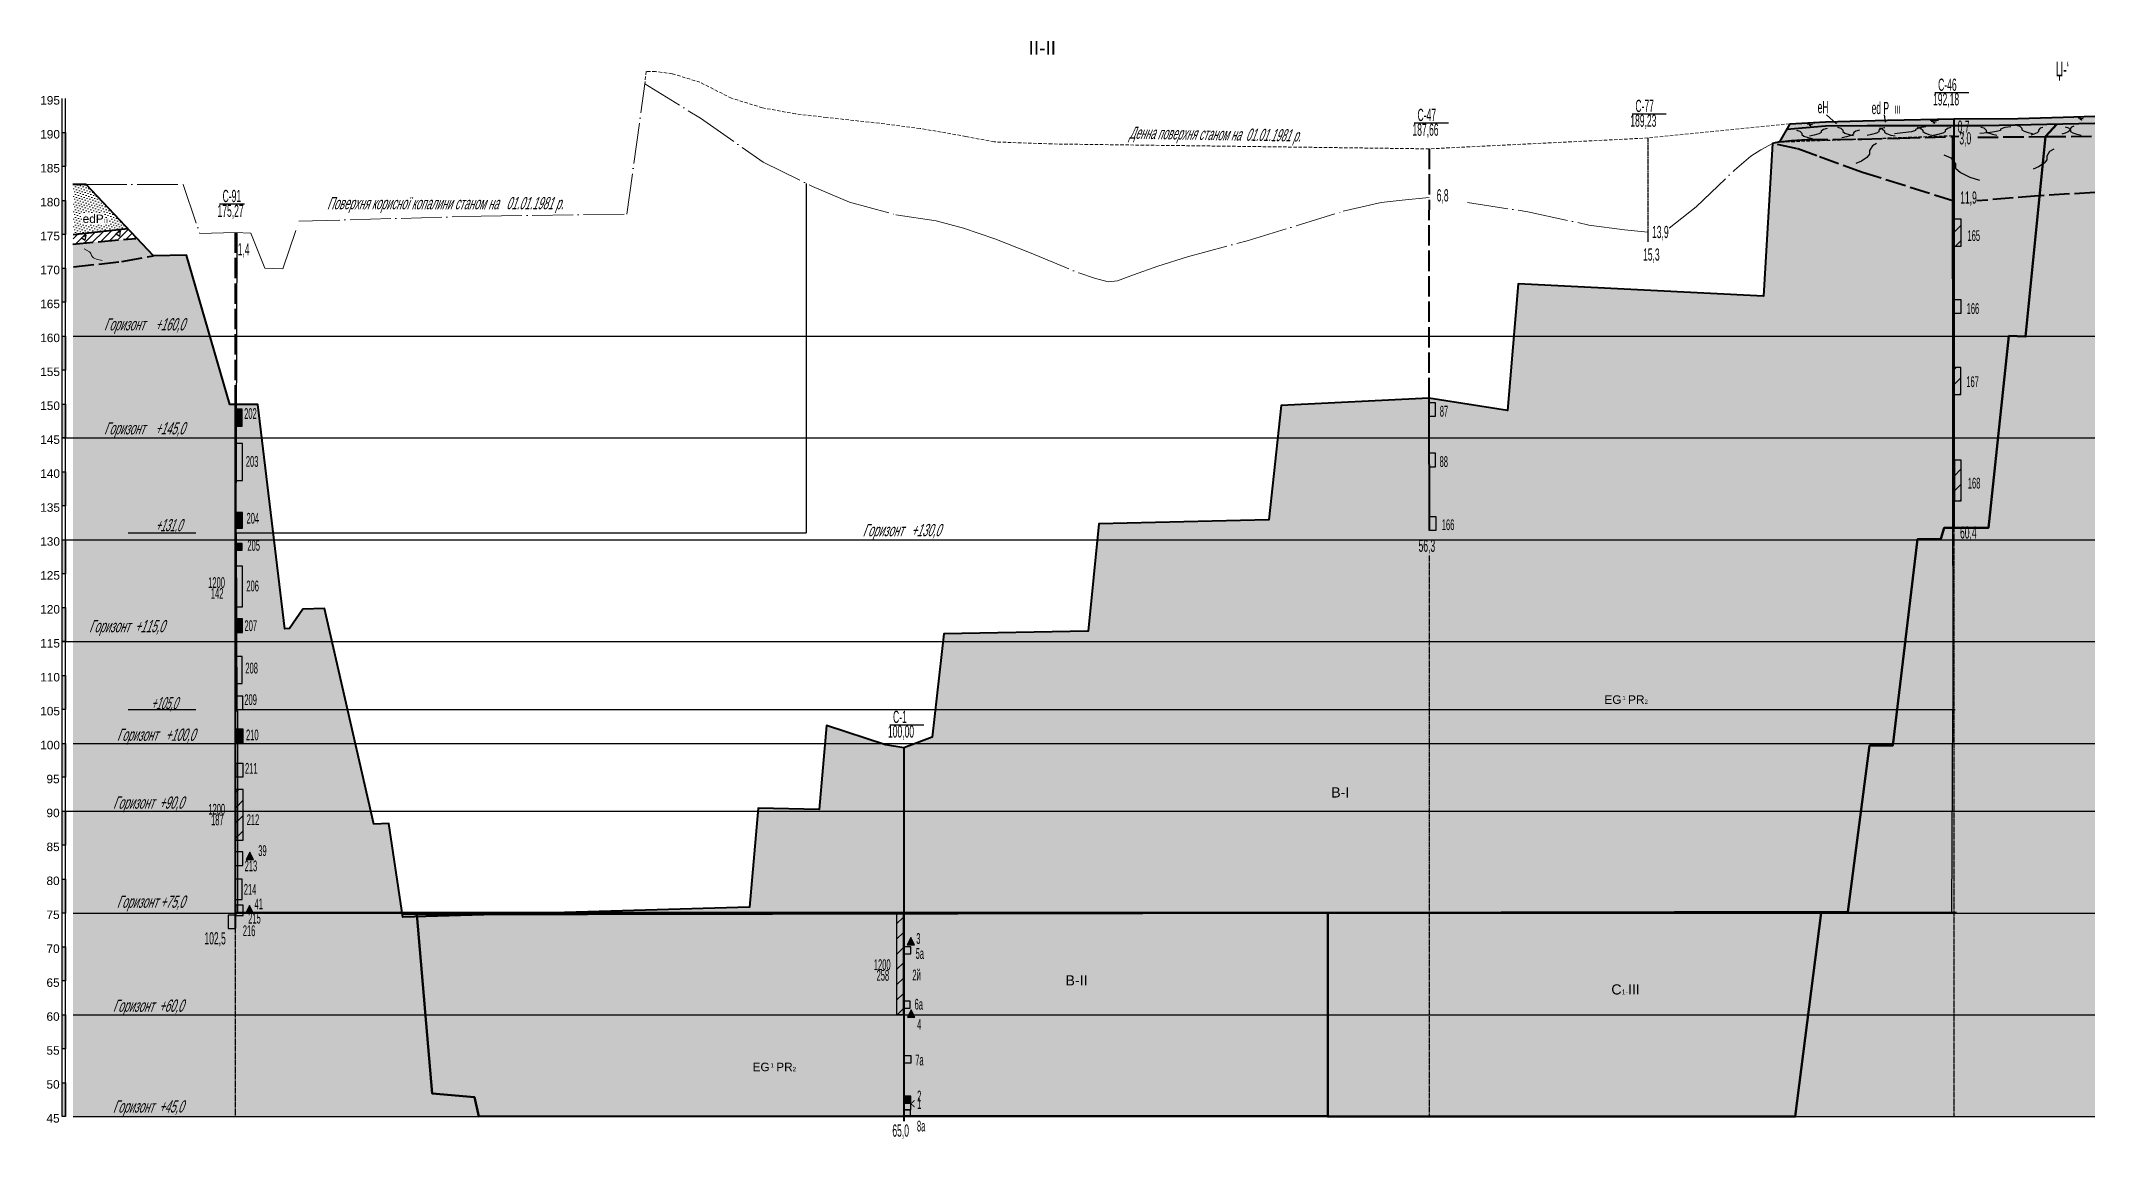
# Model space of a CAD drawing. Header units: millimetres. Extents: x 22962 to 25865, y 7703 to 10550.
# Drawn here: x 22962 to 24172, y 9159 to 9807 of the extents above; entities that cross this region are included whole.
import ezdxf

# ---------------------------------------------------------------- set-up
doc = ezdxf.new("R2010")
doc.units = ezdxf.units.MM
for name, pattern in [('ACAD_ISO02W100', [15, 12, -3]), ('ACAD_ISO04W100', [30, 24, -3, 0, -3]), ('DASHED', [0.75, 0.5, -0.25]), ('JIS_02_2.0', [3, 2, -1])]:
    doc.linetypes.add(name, pattern=pattern)
doc.styles.get("Standard").update_dxf_attribs({"font": 'arial.ttf'})

msp = doc.modelspace()

# ---------------------------------------------------------------- texts
at = {"color": 7, "width": 0.5}
for s, height, p in [('Џ\xad‘', 8.73, (24149.1, 9785.7)), ('C-46', 7.2, (24079.8, 9777.2)), ('C-77', 7.2, (23901.4, 9764.7)), ('eH', 7.14, (24008.8, 9764)), ('ed P   ', 7.14, (24040.6, 9763.5)), ('III', 4.74, (24054, 9763.8)), ('192,18', 7.2, (24076.8, 9768.6)), ('187,66', 7.2, (23770, 9750.7)), ('C-47', 7.2, (23773, 9759.4)), ('189,23', 7.2, (23898.4, 9756)), ('0,7', 7.2, (24091.3, 9752.5)), ('3,0', 7.2, (24092.3, 9745.6)), ('6,8', 7.2, (23784.3, 9712)), ('175,27', 7.2, (23065.8, 9702.9)), ('C-91', 7.2, (23068.8, 9711.6)), ('11,9', 7.2, (24092.8, 9710.7)), ('13,9', 7.2, (23911.2, 9690.4)), ('165', 6.35, (24097.1, 9688.7)), ('1,4', 7.2, (23077.7, 9680.2)), ('15,3', 7.2, (23905.9, 9677.1)), ('166', 6.35, (24096.6, 9645.7)), ('167', 6.35, (24096.4, 9602.6)), ('202', 6.35, (23081.5, 9583.8)), ('87', 6.35, (23786.1, 9585.2)), ('203', 6.35, (23082.5, 9555.6)), ('88', 6.35, (23786, 9555.5)), ('168', 6.35, (24097.3, 9542.8)), ('204', 6.35, (23082.9, 9522.1)), ('166', 6.35, (23787.3, 9518.3)), ('60,4', 7.2, (24092.7, 9513.3)), ('205', 6.35, (23083.4, 9506.1)), ('56,3', 7.2, (23773.6, 9505.5)), ('1200', 6.35, (23060.3, 9484.2)), ('142', 6.35, (23061.9, 9477.8)), ('206', 6.35, (23082.8, 9482.2)), ('207', 6.35, (23081.7, 9458.8)), ('208', 6.35, (23082.2, 9433.8)), ('209', 6.35, (23081.6, 9415.2)), ('C-1', 7.2, (23463.9, 9404.6)), ('210', 6.35, (23082.6, 9394.4)), ('100,00', 7.2, (23460.9, 9396)), ('211', 6.35, (23082, 9374.7)), ('1200', 6.35, (23060.4, 9350.6)), ('187', 6.35, (23062, 9344.3)), ('212', 6.35, (23083, 9344.4)), ('39', 6.35, (23089.8, 9326.2)), ('213', 6.35, (23081.8, 9317.2)), ('214', 6.35, (23081.3, 9303.4)), ('41', 6.35, (23087.6, 9294.8)), ('216', 6.35, (23080.7, 9279)), ('215', 6.35, (23083.9, 9286.4)), ('102,5', 7.2, (23058.1, 9274.1)), ('5а', 6.35, (23477.2, 9265.6)), ('3', 6.35, (23477.6, 9274.4)), ('1200', 6.35, (23452.6, 9259)), ('2й', 6.35, (23475.3, 9252.9)), ('258', 6.35, (23454.2, 9252.7)), ('6а', 6.35, (23476.6, 9235.7)), ('4', 6.35, (23478.1, 9223.8)), ('7а', 6.35, (23477, 9202.8)), ('2', 6.35, (23478.1, 9181.6)), ('< 1', 6.35, (23474.3, 9177.2)), ('65,0', 7.2, (23463.5, 9160.8)), ('8а', 6.35, (23478, 9163.9))]:
    msp.add_text(s, height=height, dxfattribs=at).set_placement(p)
at = {"color": 7, "oblique": 20, "width": 0.52381}
msp.add_text('Денна поверхня станом на  01.01.1981 р.', height=7.204, rotation=359, dxfattribs=at).set_placement((23603, 9749))
at = {"color": 7, "oblique": 20}
for s, height, width, p in [('Поверхня корисної копалини станом на   01.01.1981 р.', 7.204, 0.546296, (23130.3, 9707.4)), ('Горизонт    +160,0', 7.204, 0.558824, (22998.9, 9636)), ('Горизонт    +145,0', 7.204, 0.558824, (22998.9, 9574.7)), (' +131,0', 7.2, 0.5, (23027.7, 9517.6)), ('Горизонт   +130,0', 7.204, 0.558824, (23446, 9514.7)), ('Горизонт  +115,0', 7.204, 0.558824, (22990.1, 9458.1)), (' +105,0', 7.2, 0.5, (23025.1, 9412.7)), ('Горизонт   +100,0', 7.204, 0.558824, (23006.5, 9394.1)), ('Горизонт  +90,0', 7.204, 0.5625, (23004.2, 9354.1)), ('Горизонт +75,0', 7.204, 0.5625, (23006.4, 9295.7)), ('Горизонт  +60,0', 7.204, 0.5625, (23004.1, 9234.4)), ('Горизонт  +45,0', 7.204, 0.5625, (23004.1, 9175))]:
    msp.add_text(s, height=height, dxfattribs=dict(at, width=width)).set_placement(p)
at = {"attachment_point": 1}
for s, width, insert, char_height in [('ІІ-ІІ', 37.474, (23543.8, 9806.5), 8), ('195', 6.882, (22961.3, 9774.1), 5), ('190', 6.882, (22961.3, 9754.1), 5), ('185', 6.882, (22961.3, 9734.1), 5), ('180', 6.882, (22961.3, 9714.1), 5), ('175', 6.882, (22961.3, 9694.1), 5), ('170', 6.882, (22961.3, 9674.1), 5), ('165', 6.882, (22961.3, 9654.1), 5), ('160', 6.882, (22961.3, 9634.1), 5), ('155', 6.882, (22961.3, 9614.1), 5), ('150', 6.882, (22961.3, 9594.1), 5), ('145', 6.882, (22961.3, 9574.1), 5), ('140', 6.882, (22961.3, 9554.1), 5), ('135', 6.882, (22961.3, 9534.1), 5), ('130', 6.882, (22961.3, 9514.1), 5), ('125', 6.882, (22961.3, 9494.1), 5), ('120', 6.882, (22961.3, 9474.1), 5), ('115', 6.882, (22961.3, 9454.1), 5), ('110', 6.882, (22961.3, 9434.1), 5), ('105', 6.882, (22961.3, 9414.1), 5), ('100', 6.882, (22961.3, 9394.1), 5), ('95', 6.882, (22965, 9374.1), 5), ('{\\H2x;В-І}', 15.593, (23722.1, 9366.7), 3), ('90', 6.882, (22965, 9354.1), 5), ('85', 6.882, (22965, 9334.1), 5), ('80', 6.882, (22965, 9314.1), 5), ('75', 6.882, (22965, 9294.1), 5), ('70', 6.882, (22965, 9274.1), 5), ('65', 6.882, (22965, 9254.1), 5), ('{\\H2x;В-ІІ}', 15.593, (23565.5, 9255.9), 3), ('{\\H2x;С}1-{\\H2x;ІІІ}', 15.593, (23887.2, 9250.6), 3), ('60', 6.882, (22965, 9234.1), 5), ('55', 6.882, (22965, 9214.1), 5), ('50', 6.882, (22965, 9194.1), 5), ('45', 6.882, (22965, 9174.1), 5)]:
    msp.add_mtext_dynamic_manual_height_columns(s, width=width, gutter_width=12.5, heights=[0], dxfattribs=dict(at, insert=insert, char_height=char_height))
at = {"lineweight": 20, "char_height": 2.5, "attachment_point": 1}
for s, width, insert in [('{\\H2x;edP}III', 12.413, (22986.3, 9704.3)), ('{\\H2x;EG  PR}2', 37.545, (23883.1, 9420.9)), ('1', 11.487, (23893.7, 9420.6)), ('{\\H2x;EG  PR}2', 37.545, (23381.1, 9204.4)), ('1', 11.487, (23391.7, 9204.1))]:
    msp.add_mtext_dynamic_manual_height_columns(s, width=width, gutter_width=12.5, heights=[0], dxfattribs=dict(at, insert=insert))

# ---------------------------------------------------------------- hatches: boundary and pattern name
at = {"lineweight": 20}
h = msp.add_hatch(dxfattribs=at)
h.set_pattern_fill('CROSS', scale=2)
h.paths.add_polyline_path([(23986.3, 9747.1), (23982.1, 9746.2), (23976.8, 9656.2), (23832.3, 9663.4), (23826, 9588.8), (23779.6, 9596.1), (23692.7, 9591.8), (23685.3, 9524.4), (23585.2, 9521.9), (23578.8, 9458.8), (23493.9, 9457.2), (23486.9, 9396.3), (23470.2, 9389.9), (23459.4, 9391.8), (23424.7, 9403.1), (23420.3, 9353.6), (23384.5, 9354.4), (23379.4, 9296.1), (23175.1, 9290.2), (23166.7, 9345.3), (23157.9, 9345), (23128.9, 9472.1), (23116, 9471.7), (23108.3, 9460.4), (23105.4, 9460.1), (23089.5, 9592.3), (23073.1, 9592.3), (23047.5, 9680.3), (23028, 9680), (23018.3, 9690.3), (22980.6, 9686.9), (22980.7, 9172.6), (24172.2, 9172.6), (24172.2, 9750.4), (24172.2, 9758.1), (24106.3, 9756.8), (24089.1, 9756.7), (24038, 9756.7), (24014.2, 9756.7), (23990.6, 9754.7)])
h = msp.add_hatch(dxfattribs=at)
h.set_pattern_fill('DOTS', angle=45)
h.paths.add_polyline_path([(24172.2, 9758.1), (24106.3, 9756.8), (24089.1, 9756.7), (24038, 9756.7), (24014.2, 9756.7), (23990.6, 9754.7), (23992.3, 9757.8), (24013.4, 9759), (24049.9, 9759.9), (24089.1, 9760.6), (24126.7, 9760.9), (24153.4, 9761.7), (24172.2, 9762.3)])
h = msp.add_hatch(color=256)
h.dxf.hatch_style = 1
h.paths.add_polyline_path([(22976.3, 9732.6), (22974.3, 9732.6), (22974.3, 9752.6), (22976.3, 9752.6)])
h = msp.add_hatch(dxfattribs=at)
h.set_pattern_fill('DOTS', angle=45)
h.paths.add_polyline_path([(22980.7, 9692.6), (23012.9, 9696), (22988.3, 9722), (22980.6, 9721.9)])
h = msp.add_hatch(color=256)
h.dxf.hatch_style = 1
h.paths.add_polyline_path([(22976.3, 9692.6), (22974.3, 9692.6), (22974.3, 9712.6), (22976.3, 9712.6)])
h = msp.add_hatch(dxfattribs=at)
h.set_pattern_fill('ANSI31', color=32)
h.paths.add_polyline_path([(22980.7, 9692.6), (22980.6, 9686.9), (23018.3, 9690.3), (23012.9, 9696)])
h = msp.add_hatch()
h.set_pattern_fill('ANSI31', scale=2)
h.paths.add_polyline_path([(24089.3, 9685.6), (24093.3, 9685.6), (24093.3, 9701.6), (24089.3, 9701.6)])
h = msp.add_hatch(color=256)
h.dxf.hatch_style = 1
h.paths.add_polyline_path([(22976.3, 9652.6), (22974.3, 9652.6), (22974.3, 9672.6), (22976.3, 9672.6)])
h = msp.add_hatch(color=256)
h.dxf.hatch_style = 1
h.paths.add_polyline_path([(22976.3, 9612.6), (22974.3, 9612.6), (22974.3, 9632.6), (22976.3, 9632.6)])
h = msp.add_hatch()
h.set_pattern_fill('ANSI31', scale=2)
h.paths.add_polyline_path([(24089.2, 9598.2), (24093.2, 9598.2), (24093.2, 9614.2), (24089.2, 9614.2)])
h = msp.add_hatch(color=256)
h.dxf.hatch_style = 1
h.paths.add_polyline_path([(22976.3, 9572.6), (22974.3, 9572.6), (22974.3, 9592.6), (22976.3, 9592.6)])
h = msp.add_hatch(color=7)
h.dxf.hatch_style = 1
h.paths.add_polyline_path([(23076.3, 9579.6), (23080.3, 9579.6), (23080.3, 9589.6), (23076.3, 9589.6)])
h = msp.add_hatch(color=7)
h.dxf.hatch_style = 1
h.paths.add_polyline_path([(23076.5, 9547.6), (23080.5, 9547.6), (23080.5, 9569.4), (23076.5, 9569.4)])
h = msp.add_hatch(color=256)
h.dxf.hatch_style = 1
h.paths.add_polyline_path([(22976.3, 9532.6), (22974.3, 9532.6), (22974.3, 9552.6), (22976.3, 9552.6)])
h = msp.add_hatch()
h.set_pattern_fill('ANSI31', scale=2)
h.paths.add_polyline_path([(24089.4, 9535.5), (24093.4, 9535.5), (24093.4, 9559.5), (24089.4, 9559.5)])
h = msp.add_hatch(color=7)
h.dxf.hatch_style = 1
h.paths.add_polyline_path([(23076.6, 9519.4), (23080.6, 9519.4), (23080.6, 9528.7), (23076.6, 9528.7)])
h = msp.add_hatch(color=256)
h.dxf.hatch_style = 1
h.paths.add_polyline_path([(22976.3, 9492.6), (22974.3, 9492.6), (22974.3, 9512.6), (22976.3, 9512.6)])
h = msp.add_hatch(color=9)
h.dxf.hatch_style = 1
h.paths.add_polyline_path([(23076.4, 9506.4), (23080.4, 9506.4), (23080.4, 9510.4), (23076.4, 9510.4)])
h = msp.add_hatch(color=256)
h.dxf.hatch_style = 1
h.paths.add_polyline_path([(22976.3, 9452.6), (22974.3, 9452.6), (22974.3, 9472.6), (22976.3, 9472.6)])
h = msp.add_hatch(color=9)
h.dxf.hatch_style = 1
h.paths.add_polyline_path([(23076.2, 9458), (23080.6, 9458), (23080.6, 9466), (23076.2, 9466)])
h = msp.add_hatch(color=7)
h.dxf.hatch_style = 1
h.paths.add_polyline_path([(23076.4, 9427.8), (23080.4, 9427.8), (23080.4, 9443.8), (23076.4, 9443.8)])
h = msp.add_hatch(color=256)
h.dxf.hatch_style = 1
h.paths.add_polyline_path([(22976.3, 9412.6), (22974.3, 9412.6), (22974.3, 9432.6), (22976.3, 9432.6)])
h = msp.add_hatch(color=256)
h.dxf.hatch_style = 1
h.paths.add_polyline_path([(22976.3, 9372.6), (22974.3, 9372.6), (22974.3, 9392.6), (22976.3, 9392.6)])
h = msp.add_hatch(color=7)
h.dxf.hatch_style = 1
h.paths.add_polyline_path([(23076.5, 9392.9), (23080.9, 9392.9), (23080.9, 9400.9), (23076.5, 9400.9)])
h = msp.add_hatch()
h.set_pattern_fill('ANSI31', scale=2)
h.paths.add_polyline_path([(23076.5, 9335.5), (23080.9, 9335.5), (23080.9, 9365.5), (23076.5, 9365.5)])
h = msp.add_hatch(color=256)
h.dxf.hatch_style = 1
h.paths.add_polyline_path([(22976.3, 9332.6), (22974.3, 9332.6), (22974.3, 9352.6), (22976.3, 9352.6)])
h = msp.add_hatch(color=7)
h.dxf.hatch_style = 1
h.paths.add_polyline_path([(23082.7, 9324.2), (23087, 9324.2), (23084.8, 9328.5)])
h = msp.add_hatch(color=256)
h.dxf.hatch_style = 1
h.paths.add_polyline_path([(22976.3, 9292.6), (22974.3, 9292.6), (22974.3, 9312.6), (22976.3, 9312.6)])
h = msp.add_hatch(color=7)
h.dxf.hatch_style = 1
h.paths.add_polyline_path([(23082.5, 9292.8), (23086.8, 9292.8), (23084.6, 9297.1)])
h = msp.add_hatch()
h.set_pattern_fill('ANSI31', scale=2)
h.paths.add_polyline_path([(23466, 9232.9), (23470, 9232.9), (23470, 9292.9), (23466, 9292.9)])
h = msp.add_hatch(color=256)
h.dxf.hatch_style = 1
h.paths.add_polyline_path([(22976.3, 9252.6), (22974.3, 9252.6), (22974.3, 9272.6), (22976.3, 9272.6)])
h = msp.add_hatch(color=7)
h.dxf.hatch_style = 1
h.paths.add_polyline_path([(23472.2, 9273.8), (23476.5, 9273.8), (23474.3, 9278.1)])
h = msp.add_hatch(color=7)
h.dxf.hatch_style = 1
h.paths.add_polyline_path([(23472.4, 9231.2), (23476.7, 9231.2), (23474.6, 9235.5)])
h = msp.add_hatch(color=256)
h.dxf.hatch_style = 1
h.paths.add_polyline_path([(22976.3, 9212.6), (22974.3, 9212.6), (22974.3, 9232.6), (22976.3, 9232.6)])
h = msp.add_hatch(color=256)
h.dxf.hatch_style = 1
h.paths.add_polyline_path([(22976.3, 9172.6), (22974.3, 9172.6), (22974.3, 9192.6), (22976.3, 9192.6)])
h = msp.add_hatch(color=9)
h.dxf.hatch_style = 1
h.paths.add_polyline_path([(23470.2, 9180.6), (23474.3, 9180.6), (23474.3, 9184.6), (23470.2, 9184.6)])

# ---------------------------------------------------------------- linework, layer by layer
at = {"color": 7, "linetype": 'Continuous'}
for p, q in [((24077.8, 9776.2), (24097.9, 9776.2)), ((23771.1, 9758.3), (23791.2, 9758.3)), ((23899.5, 9763.6), (23919.6, 9763.6)), ((23066.9, 9710.5), (23081.8, 9710.5)), ((22980.7, 9632.6), (24172.2, 9632.6)), ((22980.7, 9572.6), (24172.2, 9572.6)), ((23013.1, 9516.6), (23053.1, 9516.6)), ((22980.7, 9512.6), (24172.2, 9512.6)), ((22980.7, 9452.6), (24172.2, 9452.6)), ((23013.1, 9412.6), (23053.1, 9412.6)), ((22980.7, 9392.6), (24172.2, 9392.6)), ((23462, 9403.5), (23482.1, 9403.6)), ((22980.7, 9352.6), (24172.2, 9352.6)), ((22980.7, 9292.6), (24172.2, 9292.6)), ((22980.7, 9232.6), (24172.2, 9232.6)), ((22980.7, 9172.6), (24172.2, 9172.6))]:
    msp.add_line(p, q, dxfattribs=at)
at = {"color": 1, "linetype": 'Continuous'}
msp.add_line((23076.8, 9516.6), (23412.8, 9516.6), dxfattribs=at)
at = {"color": 5, "linetype": 'Continuous'}
msp.add_line((23076.3, 9412.6), (24089.8, 9412.6), dxfattribs=at)
at = {"color": 5, "linetype": 'Continuous', "lineweight": 20}
msp.add_line((23077.2, 9293.1), (24090.7, 9293.1), dxfattribs=at)
at = {"color": 7, "linetype": 'ACAD_ISO04W100', "lineweight": 20}
for points in [[(22988.3, 9722), (23045.6, 9722), (23055.3, 9693.1), (23076.3, 9693.7), (23085.5, 9693.4), (23093.7, 9672.7), (23104.3, 9672.2), (23113.8, 9700.4), (23221.2, 9703.3), (23307, 9704.6), (23317.6, 9781.4), (23350.4, 9761), (23387.4, 9735.1), (23416.5, 9720.8), (23438.2, 9711.6), (23465.5, 9704.2), (23489.3, 9700.5), (23505.4, 9696.3), (23523.9, 9690), (23545.3, 9681.5), (23573.4, 9669.9), (23582.6, 9666.8), (23590.6, 9664.7), (23596.1, 9665.2), (23605.7, 9668.7), (23620, 9673.8), (23637.4, 9679.4), (23672.6, 9688.8), (23729.2, 9706.2), (23751.5, 9711.3), (23763.9, 9712.7), (23779.8, 9714.3), (23779.8, 9714.3)], [(23921.3, 9696.3), (23937.2, 9708.8), (23959.7, 9730.4), (23969.5, 9738.7), (23975.3, 9742.4), (23982.1, 9746.2)], [(23802.5, 9711.4), (23838, 9705.9), (23874, 9698.1), (23894.9, 9695.2), (23908.8, 9693.9)]]:
    msp.add_lwpolyline(points, dxfattribs=at)
at = {"color": 7, "linetype": 'JIS_02_2.0', "lineweight": 20}
msp.add_lwpolyline([(23992.3, 9757.8), (23908.8, 9749.4), (23779.8, 9743), (23557.5, 9745.9), (23523.4, 9747.1), (23506.8, 9750.3), (23492.2, 9752.9), (23479.8, 9755), (23455.7, 9758.1), (23424.7, 9761.5), (23406.5, 9763.6), (23386.9, 9767.2), (23368.7, 9772.8), (23350.1, 9782.3), (23333.7, 9787.3), (23323.9, 9788.6), (23318.4, 9788.6), (23317.6, 9781.4)], dxfattribs=at)
for points in [[(22974.3, 9172.6), (22974.3, 9772.6)], [(22976.3, 9172.6), (22976.3, 9772.6)]]:
    msp.add_lwpolyline(points)
at = {"color": 7, "linetype": 'Continuous', "lineweight": 40}
for points in [[(23992.3, 9757.8), (23986.3, 9747.1), (23982.1, 9746.2), (23976.8, 9656.2), (23832.3, 9663.4), (23826, 9588.8), (23779.6, 9596.1), (23692.7, 9591.8), (23685.3, 9524.4), (23585.2, 9521.9), (23578.8, 9458.8), (23493.9, 9457.2), (23486.9, 9396.3), (23470.2, 9389.9), (23459.4, 9391.8), (23424.7, 9403.1), (23420.3, 9353.6), (23384.5, 9354.4), (23379.4, 9296.1), (23175.1, 9290.2), (23166.7, 9345.3), (23157.9, 9345), (23128.9, 9472.1), (23116, 9471.7), (23108.3, 9460.4), (23105.4, 9460.1), (23089.5, 9592.3), (23073.1, 9592.3), (23047.5, 9680.3), (23028, 9680), (22988.3, 9722)], [(23990.6, 9754.7), (24013.4, 9756.6), (24038, 9756.7), (24089.1, 9756.7), (24106.3, 9756.8), (24172.2, 9758.1)], [(23992.3, 9757.8), (24013.4, 9759), (24049.9, 9759.9), (24089.1, 9760.6), (24126.7, 9760.9), (24153.4, 9761.7), (24172.2, 9762.3)], [(24089.1, 9760.6), (24089.1, 9519)], [(22980.7, 9692.6), (23013, 9696)], [(23076.3, 9592.6), (23076.3, 9283.6)], [(23779.6, 9596.1), (23779.8, 9518)], [(23470.2, 9389.9), (23470.2, 9169.9)]]:
    msp.add_lwpolyline(points, dxfattribs=at)
at = {"color": 5, "lineweight": 50}
for points in [[(23183.3, 9291.7), (23192.2, 9186.3), (23217.2, 9184.1), (23219.8, 9172.6), (23720.1, 9173.1), (23720.1, 9292.7), (24026.6, 9293.3), (24039.4, 9391.3), (24053.1, 9391.4), (24067.6, 9512.9), (24081.3, 9513.1), (24083.3, 9519.6), (24109.5, 9519.7), (24121.5, 9632.7), (24131.3, 9632.4), (24143.1, 9750.3), (24149.7, 9757.6)], [(23720.1, 9292.7), (23174.9, 9291.7)]]:
    msp.add_lwpolyline(points, dxfattribs=at)
at = {"color": 7, "linetype": 'Continuous'}
for points in [[(24002.1, 9758.3), (24007.1, 9758.3), (24002.7, 9757.7), (24005.7, 9757.3), (24003.7, 9756.9), (24004.8, 9756.6), (24004.4, 9756.4)], [(24014.1, 9763.1), (24019.9, 9757.8)], [(24020.5, 9755.7), (24022.4, 9755.2), (24023.6, 9754), (24023.6, 9753.2), (24024.9, 9752.3), (24027.4, 9751.4), (24029.9, 9750.9)], [(24048, 9763.1), (24048.5, 9758.8)], [(24072.6, 9755.9), (24068.9, 9755.4), (24066.4, 9754.5), (24066.4, 9753.8), (24064, 9753.1), (24059, 9752.4), (24054.1, 9751.9)], [(24067.5, 9755.8), (24069.4, 9755.2), (24070.7, 9754.1), (24070.7, 9753.2), (24071.9, 9752.4), (24074.4, 9751.5), (24076.9, 9750.9)], [(24075.1, 9760), (24080.1, 9760), (24075.7, 9759.4), (24078.6, 9759), (24076.7, 9758.6), (24077.8, 9758.2), (24077.4, 9758.1)], [(24122.7, 9756), (24119, 9755.5), (24116.6, 9754.6), (24116.6, 9753.9), (24114.1, 9753.2), (24109.2, 9752.5), (24104.3, 9752)], [(24104.9, 9755.8), (24106.8, 9755.3), (24108, 9754.1), (24108, 9753.3), (24109.3, 9752.4), (24111.8, 9751.6), (24114.3, 9751)], [(24126, 9756.9), (24127.9, 9756.3), (24129.1, 9755.2), (24129.1, 9754.3), (24130.4, 9753.5), (24132.9, 9752.6), (24135.4, 9752)], [(24141.4, 9755.6), (24140, 9755.1), (24139, 9754), (24139, 9753.2), (24138.1, 9752.4), (24136.2, 9751.6), (24134.4, 9751)], [(24159.7, 9756.4), (24158.3, 9755.8), (24157.4, 9754.7), (24157.4, 9753.9), (24156.4, 9753.1), (24154.6, 9752.3), (24152.7, 9751.7)], [(24154.7, 9755.9), (24156.6, 9755.3), (24157.8, 9754.2), (24157.8, 9753.3), (24159.1, 9752.5), (24161.6, 9751.6), (24164.1, 9751)], [(24161.7, 9762), (24166.7, 9762), (24162.3, 9761.3), (24165.3, 9760.9), (24163.3, 9760.5), (24164.4, 9760.2), (24164, 9760)], [(23982.1, 9746.2), (23982.1, 9746.2)], [(23996.3, 9754), (23998.2, 9753.4), (23999.4, 9752.2), (23999.4, 9751.4), (24000.7, 9750.5), (24003.2, 9749.7), (24005.7, 9749.1)], [(24014.4, 9755), (24012.3, 9754.5), (24010.9, 9753.4), (24010.9, 9752.6), (24009.5, 9751.8), (24006.8, 9751), (24004, 9750.5)], [(24033.4, 9754), (24031.3, 9753.5), (24029.9, 9752.4), (24029.9, 9751.6), (24028.5, 9750.8), (24025.8, 9750), (24023, 9749.5)], [(24043.5, 9746.1), (24041.1, 9744.8), (24039.4, 9742), (24039.4, 9739.9), (24037.8, 9737.9), (24034.6, 9735.8), (24031.3, 9734.4)], [(24048.3, 9755.4), (24046.2, 9754.9), (24044.8, 9753.8), (24044.8, 9753), (24043.4, 9752.2), (24040.6, 9751.4), (24037.9, 9750.9)], [(24045, 9755.4), (24046.9, 9754.8), (24048.2, 9753.7), (24048.2, 9752.8), (24049.4, 9752), (24051.9, 9751.1), (24054.5, 9750.6)], [(24087.3, 9755.5), (24085.3, 9754.9), (24083.9, 9753.9), (24083.9, 9753.1), (24082.5, 9752.3), (24079.7, 9751.5), (24076.9, 9750.9)], [(24083.1, 9739.5), (24087.3, 9737.7), (24090.1, 9734.2), (24090.1, 9731.6), (24092.9, 9729), (24098.5, 9726.3), (24104.2, 9724.6)], [(24147.9, 9742.8), (24145.5, 9741.4), (24143.9, 9738.7), (24143.9, 9736.6), (24142.2, 9734.5), (24139, 9732.4), (24135.7, 9731.1)], [(23908.8, 9693.9), (23908.8, 9688.2)]]:
    msp.add_lwpolyline(points, dxfattribs=at)
for points in [[(22976.3, 9732.6), (22974.3, 9732.6), (22974.3, 9752.6), (22976.3, 9752.6)], [(22976.3, 9692.6), (22974.3, 9692.6), (22974.3, 9712.6), (22976.3, 9712.6)], [(22985.6, 9690.5), (22987.8, 9689.1), (22988.3, 9692.2)], [(23006, 9692.9), (23008.2, 9691.5), (23008.7, 9694.6)], [(22976.3, 9652.6), (22974.3, 9652.6), (22974.3, 9672.6), (22976.3, 9672.6)], [(22976.3, 9612.6), (22974.3, 9612.6), (22974.3, 9632.6), (22976.3, 9632.6)], [(22976.3, 9572.6), (22974.3, 9572.6), (22974.3, 9592.6), (22976.3, 9592.6)], [(22976.3, 9532.6), (22974.3, 9532.6), (22974.3, 9552.6), (22976.3, 9552.6)], [(22976.3, 9492.6), (22974.3, 9492.6), (22974.3, 9512.6), (22976.3, 9512.6)], [(22976.3, 9452.6), (22974.3, 9452.6), (22974.3, 9472.6), (22976.3, 9472.6)], [(22976.3, 9412.6), (22974.3, 9412.6), (22974.3, 9432.6), (22976.3, 9432.6)], [(22976.3, 9372.6), (22974.3, 9372.6), (22974.3, 9392.6), (22976.3, 9392.6)], [(22976.3, 9332.6), (22974.3, 9332.6), (22974.3, 9352.6), (22976.3, 9352.6)], [(23082.7, 9324.2), (23087, 9324.2), (23084.8, 9328.5)], [(22976.3, 9292.6), (22974.3, 9292.6), (22974.3, 9312.6), (22976.3, 9312.6)], [(23082.5, 9292.8), (23086.8, 9292.8), (23084.6, 9297.1)], [(22976.3, 9252.6), (22974.3, 9252.6), (22974.3, 9272.6), (22976.3, 9272.6)], [(23472.2, 9273.8), (23476.5, 9273.8), (23474.3, 9278.1)], [(23472.4, 9231.2), (23476.7, 9231.2), (23474.6, 9235.5)], [(22976.3, 9212.6), (22974.3, 9212.6), (22974.3, 9232.6), (22976.3, 9232.6)], [(22976.3, 9172.6), (22974.3, 9172.6), (22974.3, 9192.6), (22976.3, 9192.6)]]:
    msp.add_lwpolyline(points, close=True)
at = {"color": 7, "linetype": 'DASHED'}
for points in [[(23908.8, 9749.4), (23908.8, 9693.9)], [(24089.1, 9519), (24089.1, 9172.6)], [(23779.8, 9503.4), (23779.8, 9172.6)], [(23076.3, 9283.6), (23076.3, 9172.8)]]:
    msp.add_lwpolyline(points, dxfattribs=at)
at = {"color": 7, "linetype": 'ACAD_ISO02W100', "lineweight": 40}
for points in [[(24089.1, 9712.1), (24035.2, 9729.1), (24008.4, 9738.8), (23996.9, 9743.1), (23982.1, 9746.2)], [(23986.3, 9747.1), (23993.3, 9748), (24002.7, 9748.5), (24034.9, 9748.7), (24057.2, 9749.3), (24089.1, 9750.3), (24092, 9750.4)], [(24103.2, 9749.8), (24143.1, 9750.3), (24172.2, 9750.4)], [(23779.8, 9743), (23779.6, 9596.1)], [(24172.2, 9717.3), (24139, 9715.3), (24102.5, 9712.3)], [(22980.6, 9686.9), (23017.7, 9690.2)], [(23076.3, 9693.7), (23076.3, 9592.6)], [(22980.9, 9673.5), (23009.5, 9676.6), (23028, 9680)]]:
    msp.add_lwpolyline(points, dxfattribs=at)
at = {"color": 5, "linetype": 'JIS_02_2.0'}
msp.add_lwpolyline([(24088.2, 9750.6), (23986.6, 9746.9)], dxfattribs=at)
at = {"color": 5, "linetype": 'Continuous'}
for points in [[(24088.7, 9412.9), (24088.2, 9750.6)], [(23077.3, 9411.4), (23076.9, 9516.6)]]:
    msp.add_lwpolyline(points, dxfattribs=at)
at = {"lineweight": 40}
msp.add_lwpolyline([(22988.3, 9722), (22980.6, 9721.9)], dxfattribs=at)
at = {"color": 1, "linetype": 'Continuous'}
for points in [[(23412.9, 9516.7), (23412.9, 9722.5)], [(23076.8, 9516.7), (23077.3, 9693.4)]]:
    msp.add_lwpolyline(points, dxfattribs=at)
at = {"color": 7, "linetype": 'Continuous'}
for points in [[(24089.3, 9685.6), (24093.3, 9685.6), (24093.3, 9701.6), (24089.3, 9701.6)], [(24089.3, 9646.1), (24093.3, 9646.1), (24093.3, 9654.1), (24089.3, 9654.1)], [(24089.2, 9598.2), (24093.2, 9598.2), (24093.2, 9614.2), (24089.2, 9614.2)], [(23076.3, 9579.6), (23080.3, 9579.6), (23080.3, 9589.6), (23076.3, 9589.6)], [(23779.6, 9585.4), (23783.6, 9585.4), (23783.6, 9593.4), (23779.6, 9593.4)], [(23076.5, 9547.6), (23080.5, 9547.6), (23080.5, 9569.4), (23076.5, 9569.4)], [(23779.6, 9555.6), (23783.6, 9555.6), (23783.6, 9563.6), (23779.6, 9563.6)], [(24089.4, 9535.5), (24093.4, 9535.5), (24093.4, 9559.5), (24089.4, 9559.5)], [(23076.6, 9519.4), (23080.6, 9519.4), (23080.6, 9528.7), (23076.6, 9528.7)], [(23780, 9518.2), (23784, 9518.2), (23784, 9526.2), (23780, 9526.2)], [(23076.4, 9506.4), (23080.4, 9506.4), (23080.4, 9510.4), (23076.4, 9510.4)], [(23076.5, 9473), (23080.5, 9473), (23080.5, 9497), (23076.5, 9497)], [(23076.2, 9458), (23080.6, 9458), (23080.6, 9466), (23076.2, 9466)], [(23076.4, 9427.8), (23080.4, 9427.8), (23080.4, 9443.8), (23076.4, 9443.8)], [(23076.4, 9412.5), (23080.8, 9412.5), (23080.8, 9420.5), (23076.4, 9420.5)], [(23076.5, 9392.9), (23080.9, 9392.9), (23080.9, 9400.9), (23076.5, 9400.9)], [(23076.5, 9372.8), (23080.9, 9372.8), (23080.9, 9380.8), (23076.5, 9380.8)], [(23076.5, 9335.5), (23080.9, 9335.5), (23080.9, 9365.5), (23076.5, 9365.5)], [(23076.3, 9320.7), (23080.7, 9320.7), (23080.7, 9328.7), (23076.3, 9328.7)], [(23076.4, 9300.5), (23080.4, 9300.5), (23080.4, 9312.5), (23076.4, 9312.5)], [(23076.5, 9291.2), (23080.9, 9291.2), (23080.9, 9297.2), (23076.5, 9297.2)], [(23072, 9283.4), (23076.4, 9283.4), (23076.4, 9291.4), (23072, 9291.4)], [(23466, 9232.9), (23470, 9232.9), (23470, 9292.9), (23466, 9292.9)], [(23470.2, 9268.6), (23474.3, 9268.6), (23474.3, 9272.6), (23470.2, 9272.6)], [(23469.9, 9236.6), (23473.9, 9236.6), (23473.9, 9240.6), (23469.9, 9240.6)], [(23470.5, 9204.4), (23474.6, 9204.4), (23474.6, 9208.4), (23470.5, 9208.4)], [(23470.2, 9180.6), (23474.3, 9180.6), (23474.3, 9184.6), (23470.2, 9184.6)], [(23470.2, 9176.6), (23474.3, 9176.6), (23474.3, 9180.6), (23470.2, 9180.6)], [(23470.2, 9172.6), (23474.2, 9172.6), (23474.2, 9176.6), (23470.2, 9176.6)]]:
    msp.add_lwpolyline(points, close=True, dxfattribs=at)
at = {"lineweight": 20}
msp.add_lwpolyline([(22987.3, 9684.1), (22990.4, 9682.3, -0.155477), (22991.6, 9680.1, 0.213856), (22994.4, 9678), (22997.9, 9677.1)], format="xyb", dxfattribs=at)
at = {"color": 4}
for points in [[(22974.3, 9572.6), (23243.7, 9572.6)], [(22974.3, 9512.6), (23243.7, 9512.6)], [(22974.3, 9452.6), (23243.7, 9452.6)], [(22974.3, 9352.6), (23243.7, 9352.6)]]:
    msp.add_lwpolyline(points, dxfattribs=at)
at = {"color": 3, "linetype": 'Continuous'}
for points in [[(23077.7, 9293.3), (23077.7, 9411.8)], [(24087.9, 9292.7), (24088.4, 9412.3)]]:
    msp.add_lwpolyline(points, dxfattribs=at)
at = {"color": 3, "linetype": 'Continuous', "lineweight": 50}
msp.add_lwpolyline([(23720, 9172.6), (23995.6, 9172.6), (24010.9, 9292.7), (24026.6, 9292.7), (24026.6, 9293.3)], dxfattribs=at)

msp.set_redraw_order([(e.dxf.handle, doc.entitydb.next_handle()) for e in msp.query("TEXT MTEXT ATTDEF DIMENSION ARC_DIMENSION")])  # texts and dimensions are drawn at this point

doc.saveas('drawing.dxf')
